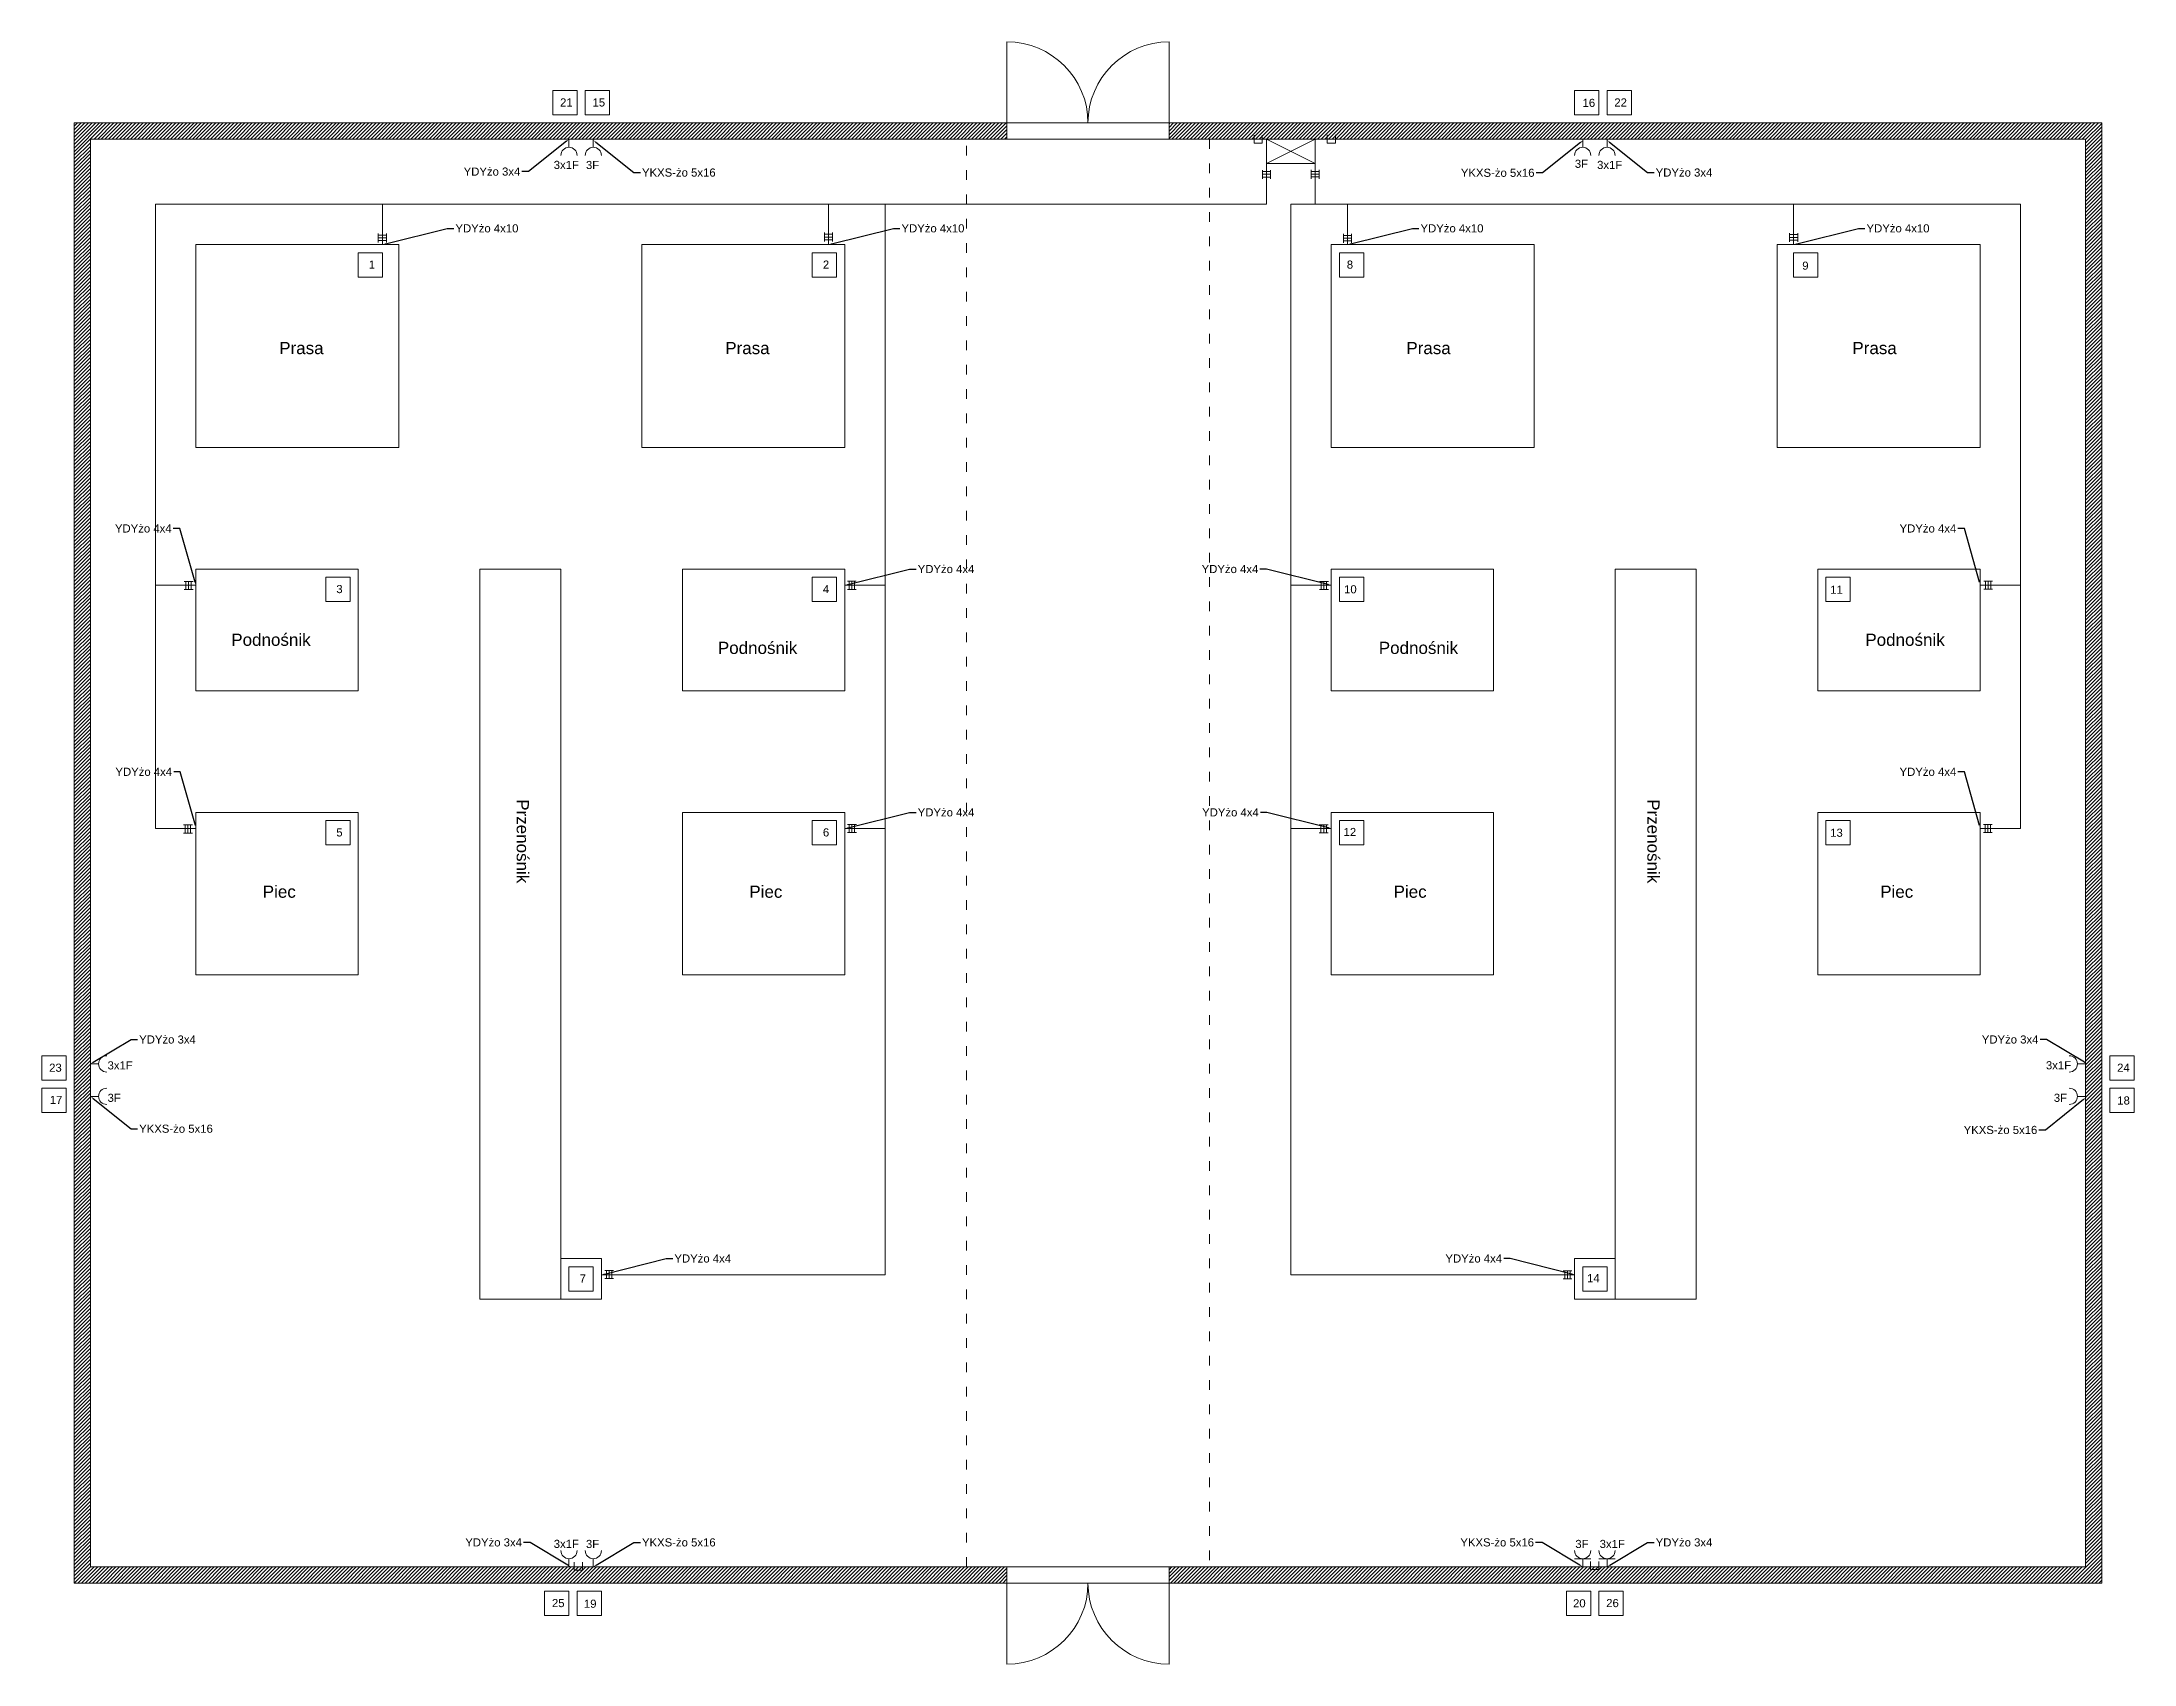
# Model space of a CAD drawing. Header units: millimetres. Extents: x -40 to 4550, y -750 to 1900.
# Drawn here: x -40 to 2540, y -100 to 1900 of the extents above; entities that cross this region are included whole.
import ezdxf
from ezdxf import colors
from ezdxf.entities.mleader import LeaderData, LeaderLine
from ezdxf.math import Vec2, Vec3

# ---------------------------------------------------------------- set-up
doc = ezdxf.new("R2010")
doc.units = ezdxf.units.MM
doc.linetypes.add('ACAD_ISO03W100', pattern=[30, 12, -18])
doc.layers.get('0').update_dxf_attribs({"lineweight": 9})
for name, color, linetype, lineweight in [('glowny-ciag-komunikacyjny', 7, 'ACAD_ISO03W100', 5), ('instalacja-siłowa', 150, 'Continuous', 5), ('instalacja-siłowa-gniazda', 1, 'Continuous', 5), ('oznaczenia przewodow', 250, 'Continuous', 5), ('oznaczenia urządzeń', 250, 'Continuous', 5)]:
    doc.layers.add(name, color=color, linetype=linetype, lineweight=lineweight)
doc.styles.get("Standard").update_dxf_attribs({"font": 'arial.ttf'})

msp = doc.modelspace()

# ---------------------------------------------------------------- texts
at = {"char_height": 15}
for s, insert, attachment_point in [('Prasa', (252.7, 1530), 1), ('Prasa', (802.7, 1530), 1), ('Prasa', (1697.3, 1530), 3), ('Prasa', (2247.3, 1530), 3), ('Podnośnik', (193.6, 1170.4), 1), ('Podnośnik', (793.6, 1160.4), 1), ('Podnośnik', (1706.4, 1160.4), 3), ('Podnośnik', (2306.4, 1170.4), 3), ('Piec', (232.4, 859.8), 1), ('Piec', (832.4, 859.8), 1), ('Piec', (1667.6, 859.8), 3), ('Piec', (2267.6, 859.8), 3)]:
    msp.add_mtext_dynamic_manual_height_columns(s, width=130, gutter_width=12.5, heights=[0], dxfattribs=dict(at, insert=insert, attachment_point=attachment_point))
at = {"char_height": 15, "rotation": 270}
for insert, attachment_point in [((560.5, 966.3), 1), ((1939.5, 966.3), 7)]:
    msp.add_mtext_dynamic_manual_height_columns('Przenośnik', width=130, gutter_width=12.5, heights=[0], dxfattribs=dict(at, insert=insert, attachment_point=attachment_point))
at = {"layer": 'instalacja-siłowa-gniazda', "char_height": 10}
for s, insert, attachment_point in [('3F', (1866.6, 1754.7), 3), ('3x1F', (591.2, 1753.3), 1), ('3F', (630.9, 1753.2), 1), ('3x1F', (1908.8, 1753.3), 3), ('3x1F', (41, 643.2), 1), ('3x1F', (2431.2, 643.3), 1), ('3F', (41, 603.2), 1), ('3F', (2440.9, 603.2), 1), ('3x1F', (591.2, 53.3), 1), ('3F', (630.9, 53.2), 1), ('3F', (1850.9, 53.2), 1), ('3x1F', (1880.9, 53.2), 1)]:
    msp.add_mtext_dynamic_manual_height_columns(s, width=90, gutter_width=12.5, heights=[0], dxfattribs=dict(at, insert=insert, attachment_point=attachment_point))
at = {"layer": 'oznaczenia urządzeń', "char_height": 10}
for s, heights, insert, attachment_point in [('21', [0], (599, 1830.3), 1), ('15', [0], (639, 1830.3), 1), ('16', [0], (1859.8, 1829.8), 1), ('22', [0], (1899, 1830.3), 1), ('1', [0], (363.1, 1630.4), 1), ('2', [0], (923.1, 1630.4), 1), ('8', [0], (1576.9, 1630.4), 3), ('9', [0], (2138.5, 1629.1), 3), ('3', [0], (323.1, 1230.4), 1), ('4', [0], (923.1, 1230.4), 1), ('10', [0], (1581.3, 1230.1), 3), ('11', [0], (2180.7, 1229.6), 3), ('5', [0], (323.1, 930.4), 1), ('6', [0], (923.1, 930.4), 1), ('12', [0], (1580.7, 930.9), 3), ('13', [0], (2180.7, 930), 3), ('23', [0], (-31, 640.3), 1), ('24', [0], (2519, 640.3), 1), ('17', [0], (-30.2, 600.6), 1), ('18', [0], (2519.2, 599.9), 1), ('7', [0], (623.1, 380.4), 1), ('14', [0], (1880.9, 380.8), 3), ('25', [0], (589, -19.7), 1), ('19', [0], (628.4, -20.5), 1), ('20', [0], (1848.1, -20), 1), ('26', [10.2], (1889, -19.7), 1)]:
    msp.add_mtext_dynamic_manual_height_columns(s, width=10, gutter_width=12.5, heights=heights, dxfattribs=dict(at, insert=insert, attachment_point=attachment_point))

# ---------------------------------------------------------------- hatches: boundary and pattern name
h = msp.add_hatch()
h.set_pattern_fill('ANSI31', color=256)
h.paths.add_polyline_path([(1150, 20), (27.8, 20), (0, 0), (1150, 0)])
h.paths.add_polyline_path([(2472.2, 20), (1350, 20), (1350, 0), (2500, 0)])
h.paths.add_polyline_path([(20, 458.6), (0, 458.6), (0, 0), (27.8, 20), (20, 20)])
h.paths.add_polyline_path([(20, 900), (0, 900), (0, 458.6), (20, 458.6)])
h.paths.add_polyline_path([(20, 1000), (20, 1400), (20, 1780), (27.8, 1780), (0, 1800), (0, 1400), (0, 1000), (0, 900), (20, 900)])
h.paths.add_polyline_path([(1150, 1800), (0, 1800), (27.8, 1780), (1150, 1780)])
h.paths.add_polyline_path([(2500, 1800), (1350, 1800), (1350, 1800), (1350, 1780), (2472.2, 1780)])
h.paths.add_polyline_path([(2500, 1800), (2472.2, 1780), (2480, 1780), (2480, 20), (2472.2, 20), (2500, 0)])

# ---------------------------------------------------------------- linework, layer by layer
for p, q in [((1150, 1800), (1150, 1900)), ((1350, 1800), (1350, 1900)), ((1150, 1780), (1150, 1800)), ((1350, 1780), (1350, 1800)), ((1470, 1780), (1530, 1750)), ((1470, 1750), (1530, 1780)), ((0, 1400), (0, 1000)), ((20, 1400), (20, 1000)), ((1150, 20), (1150, 0)), ((1350, 20), (1350, 0)), ((1150, 0), (1150, -100)), ((1350, 0), (1350, -100))]:
    msp.add_line(p, q)
for points in [[(0, 1000), (0, 0), (2500, 0), (2500, 1800), (0, 1800), (0, 1400)], [(20, 1000), (20, 20), (2480, 20), (2480, 1780), (20, 1780), (20, 1400)]]:
    msp.add_lwpolyline(points)
for points in [[(1530, 1780), (1470, 1780), (1470, 1750), (1530, 1750)], [(150, 1400), (400, 1400), (400, 1650), (150, 1650)], [(700, 1400), (950, 1400), (950, 1650), (700, 1650)], [(1800, 1400), (1550, 1400), (1550, 1650), (1800, 1650)], [(2350, 1400), (2100, 1400), (2100, 1650), (2350, 1650)], [(150, 1250), (350, 1250), (350, 1100), (150, 1100)], [(600, 1250), (600, 350), (500, 350), (500, 1250)], [(750, 1250), (950, 1250), (950, 1100), (750, 1100)], [(1750, 1250), (1550, 1250), (1550, 1100), (1750, 1100)], [(1900, 1250), (1900, 350), (2000, 350), (2000, 1250)], [(2350, 1250), (2150, 1250), (2150, 1100), (2350, 1100)], [(150, 750), (350, 750), (350, 950), (150, 950)], [(750, 750), (950, 750), (950, 950), (750, 950)], [(1750, 750), (1550, 750), (1550, 950), (1750, 950)], [(2350, 750), (2150, 750), (2150, 950), (2350, 950)], [(600, 400), (600, 350), (650, 350), (650, 400)], [(1900, 400), (1900, 350), (1850, 350), (1850, 400)]]:
    msp.add_lwpolyline(points, close=True)
for centre, start, end in [((1150, 1800), 0, 90), ((1150, 1800), 0, 90), ((1150, 1800), 0, 90), ((1350, 1800), 90, 180), ((1150, 0), 270, 0), ((1350, 0), 180, 270)]:
    msp.add_arc(centre, 100, start, end)
at = {"layer": 'glowny-ciag-komunikacyjny'}
for p, q in [((1100, 20), (1100, 1780)), ((1400, 1780), (1400, 20))]:
    msp.add_line(p, q, dxfattribs=at)
at = {"layer": 'instalacja-siłowa'}
for p, q in [((1465, 1742), (1465, 1731)), ((1465, 1740), (1475, 1740)), ((1465, 1736.7), (1475, 1736.7)), ((1465, 1733.3), (1475, 1733.3)), ((1470, 1750), (1470, 1700)), ((1475, 1742), (1475, 1731)), ((1525, 1742.3), (1525, 1731.3)), ((1525, 1740.3), (1535, 1740.3)), ((1525, 1736.9), (1535, 1736.9)), ((1525, 1733.6), (1535, 1733.6)), ((1530, 1750), (1530, 1700)), ((1535, 1742.3), (1535, 1731.3)), ((100, 1700), (100, 1230)), ((1470, 1700), (100, 1700)), ((380, 1700), (380, 1650)), ((930, 1700), (930, 1650)), ((1000, 1700), (1000, 930)), ((1500, 1700), (2400, 1700)), ((1500, 1700), (1500, 930)), ((1570, 1700), (1570, 1650)), ((2120, 1700), (2120, 1650)), ((2400, 1700), (2400, 1230)), ((374.8, 1663.8), (374.8, 1652.8)), ((374.8, 1661.8), (384.8, 1661.8)), ((374.8, 1658.5), (384.8, 1658.5)), ((374.8, 1655.1), (384.8, 1655.1)), ((384.8, 1663.8), (384.8, 1652.8)), ((924.9, 1664.8), (924.9, 1653.8)), ((924.9, 1662.8), (934.9, 1662.8)), ((924.9, 1659.4), (934.9, 1659.4)), ((924.9, 1656.1), (934.9, 1656.1)), ((934.9, 1664.8), (934.9, 1653.8)), ((1565.1, 1663.3), (1565.1, 1652.3)), ((1565.1, 1661.3), (1575.1, 1661.3)), ((1565.1, 1658), (1575.1, 1658)), ((1565.1, 1654.6), (1575.1, 1654.6)), ((1575.1, 1663.3), (1575.1, 1652.3)), ((2115.1, 1664.3), (2115.1, 1653.3)), ((2115.1, 1662.3), (2125.1, 1662.3)), ((2115.1, 1659), (2125.1, 1659)), ((2115.1, 1655.7), (2125.1, 1655.7)), ((2125.1, 1664.3), (2125.1, 1653.3)), ((100, 1230), (150, 1230)), ((100, 930), (100, 1230)), ((135.5, 1234.9), (146.5, 1234.9)), ((135.5, 1224.9), (146.5, 1224.9)), ((137.5, 1224.9), (137.5, 1234.9)), ((140.8, 1224.9), (140.8, 1234.9)), ((144.1, 1224.9), (144.1, 1234.9)), ((950, 1230), (1000, 1230)), ((953.3, 1235), (964.3, 1235)), ((953.3, 1225), (964.3, 1225)), ((955.3, 1225), (955.3, 1235)), ((958.6, 1225), (958.6, 1235)), ((962, 1225), (962, 1235)), ((1500, 1230), (1550, 1230)), ((1535.4, 1234.9), (1546.4, 1234.9)), ((1535.4, 1224.9), (1546.4, 1224.9)), ((1537.4, 1224.9), (1537.4, 1234.9)), ((1540.8, 1224.9), (1540.8, 1234.9)), ((1544.1, 1224.9), (1544.1, 1234.9)), ((2400, 1230), (2350, 1230)), ((2354.5, 1235.3), (2365.5, 1235.3)), ((2354.5, 1225.3), (2365.5, 1225.3)), ((2356.5, 1225.3), (2356.5, 1235.3)), ((2359.9, 1225.3), (2359.9, 1235.3)), ((2363.2, 1225.3), (2363.2, 1235.3)), ((2400, 930), (2400, 1230)), ((150, 930), (100, 930)), ((134.6, 934.6), (145.6, 934.6)), ((136.6, 924.6), (136.6, 934.6)), ((139.9, 924.6), (139.9, 934.6)), ((143.3, 924.6), (143.3, 934.6)), ((1000, 930), (950, 930)), ((953.4, 935.2), (964.4, 935.2)), ((955.4, 925.2), (955.4, 935.2)), ((958.8, 925.2), (958.8, 935.2)), ((962.1, 925.2), (962.1, 935.2)), ((1000, 930), (1000, 380)), ((1500, 930), (1550, 930)), ((1500, 380), (1500, 930)), ((1535.2, 934.9), (1546.2, 934.9)), ((1537.2, 924.9), (1537.2, 934.9)), ((1540.6, 924.9), (1540.6, 934.9)), ((1543.9, 924.9), (1543.9, 934.9)), ((2350, 930), (2400, 930)), ((2354.1, 935.1), (2365.1, 935.1)), ((2356.1, 925.1), (2356.1, 935.1)), ((2359.4, 925.1), (2359.4, 935.1)), ((2362.7, 925.1), (2362.7, 935.1)), ((134.6, 924.6), (145.6, 924.6)), ((953.4, 925.2), (964.4, 925.2)), ((1535.2, 924.9), (1546.2, 924.9)), ((2354.1, 925.1), (2365.1, 925.1)), ((1000, 380), (650, 380)), ((654.1, 385.3), (665.1, 385.3)), ((654.1, 375.3), (665.1, 375.3)), ((656.1, 375.3), (656.1, 385.3)), ((659.4, 375.3), (659.4, 385.3)), ((662.7, 375.3), (662.7, 385.3)), ((1850, 380), (1500, 380)), ((1835.8, 385), (1846.8, 385)), ((1835.8, 375), (1846.8, 375)), ((1837.8, 375), (1837.8, 385)), ((1841.2, 375), (1841.2, 385)), ((1844.5, 375), (1844.5, 385))]:
    msp.add_line(p, q, dxfattribs=at)
at = {"layer": 'instalacja-siłowa-gniazda'}
for p, q in [((1454.7, 1775), (1454.7, 1785)), ((1464.7, 1785), (1464.7, 1775)), ((1545.1, 1775.2), (1545.1, 1785.2)), ((1555.1, 1785.2), (1555.1, 1775.2)), ((20, 1780), (20, 20)), ((20, 1780), (610, 1780)), ((610, 1780), (610, 1770)), ((610, 1780), (640, 1780)), ((640, 1780), (640, 1770)), ((1470, 1780), (640, 1780)), ((1464.7, 1775), (1454.7, 1775)), ((1530, 1780), (1860, 1780)), ((1555.1, 1775.2), (1545.1, 1775.2)), ((1860, 1780), (1860, 1770)), ((1860, 1780), (1890, 1780)), ((1890, 1780), (1890, 1770)), ((1890, 1780), (2480, 1780)), ((2480, 1780), (2480, 620)), ((20, 640), (30, 640)), ((20, 640), (20, 620)), ((20, 620), (20, 600)), ((2480, 640), (2470, 640)), ((2480, 640), (2480, 600)), ((2480, 620), (2480, 20)), ((20, 600), (30, 600)), ((2480, 600), (2470, 600)), ((20, 30), (20, 20)), ((610, 20), (610, 30)), ((616.6, 15.9), (616.6, 25.9)), ((626.6, 25.9), (626.6, 15.9)), ((640, 20), (640, 30)), ((1850, 30), (1870, 30)), ((1860, 20), (1860, 30)), ((1869.8, 16.6), (1869.8, 26.6)), ((1879.8, 26.6), (1879.8, 16.6)), ((1880, 30), (1900, 30)), ((1890, 20), (1890, 30)), ((20, 20), (640, 20)), ((640, 20), (610, 20)), ((626.6, 15.9), (616.6, 15.9)), ((1860, 20), (1890, 20)), ((2480, 20), (1861, 20)), ((1879.8, 16.6), (1869.8, 16.6))]:
    msp.add_line(p, q, dxfattribs=at)
for centre, start, end in [((610, 1760), 0, 180), ((640, 1760), 0, 180), ((1860, 1760), 0, 180), ((1890, 1760), 0, 180), ((40, 640), 90, 270), ((2460, 640), 270, 90), ((40, 600), 90, 270), ((2460, 600), 270, 90), ((610, 40), 180, 0), ((640, 40), 180, 0), ((1860, 40), 180, 0), ((1890, 40), 180, 0)]:
    msp.add_arc(centre, 10, start, end, dxfattribs=at)
at = {"layer": 'oznaczenia urządzeń'}
for points in [[(620, 1840), (590, 1840), (590, 1810), (620, 1810)], [(660, 1840), (630, 1840), (630, 1810), (660, 1810)], [(1880, 1840), (1850, 1840), (1850, 1810), (1880, 1810)], [(1920, 1840), (1890, 1840), (1890, 1810), (1920, 1810)], [(380, 1640), (350, 1640), (350, 1610), (380, 1610)], [(940, 1640), (910, 1640), (910, 1610), (940, 1610)], [(1560, 1640), (1590, 1640), (1590, 1610), (1560, 1610)], [(2120, 1640), (2150, 1640), (2150, 1610), (2120, 1610)], [(340, 1240), (310, 1240), (310, 1210), (340, 1210)], [(940, 1240), (910, 1240), (910, 1210), (940, 1210)], [(1560, 1240), (1590, 1240), (1590, 1210), (1560, 1210)], [(2160, 1240), (2190, 1240), (2190, 1210), (2160, 1210)], [(340, 940), (310, 940), (310, 910), (340, 910)], [(940, 940), (910, 940), (910, 910), (940, 910)], [(1560, 940), (1590, 940), (1590, 910), (1560, 910)], [(2160, 940), (2190, 940), (2190, 910), (2160, 910)], [(-10, 650), (-40, 650), (-40, 620), (-10, 620)], [(2540, 650), (2510, 650), (2510, 620), (2540, 620)], [(-10, 610), (-40, 610), (-40, 580), (-10, 580)], [(2540, 610), (2510, 610), (2510, 580), (2540, 580)], [(640, 390), (610, 390), (610, 360), (640, 360)], [(1860, 390), (1890, 390), (1890, 360), (1860, 360)], [(610, -10), (580, -10), (580, -40), (610, -40)], [(650, -10), (620, -10), (620, -40), (650, -40)], [(1870, -10), (1840, -10), (1840, -40), (1870, -40)], [(1910, -10), (1880, -10), (1880, -40), (1910, -40)]]:
    msp.add_lwpolyline(points, close=True, dxfattribs=at)

msp.set_redraw_order([(e.dxf.handle, doc.entitydb.next_handle()) for e in msp.query("TEXT MTEXT ATTDEF DIMENSION ARC_DIMENSION")])  # texts and dimensions are drawn at this point

# ---------------------------------------------------------------- leaders
at = {"layer": 'oznaczenia przewodow'}
ml = msp.add_multileader_mtext('Standard', dxfattribs=at)
ml.set_content('YDYżo 3x4', color=256)
ml.set_leader_properties()
ml.build(insert=Vec2(0, 0))
ctx = ml.context
ctx.base_point, ctx.char_height, ctx.plane_origin = Vec3(478.8, 1740), 10, Vec3(610, 1780)
ctx.text_align_type = 2
notes = []
notes.append((ctx, [(0, (1, 1, 0), (560, 1740), (-1, 0), 8, [(0, [(610, 1780)], 0, [])])]))
ctx.mtext.insert, ctx.mtext.alignment, ctx.mtext.flow_direction = Vec3(550, 1745.1), 3, 5
ml = msp.add_multileader_mtext('Standard', dxfattribs=at)
ml.set_content('YKXS-żo 5x16', color=256)
ml.set_leader_properties()
ml.build(insert=Vec2(0, 0))
ctx = ml.context
ctx.base_point, ctx.char_height, ctx.plane_origin = Vec3(698, 1738.8), 10, Vec3(640, 1778.8)
notes.append((ctx, [(0, (1, 1, 0), (690, 1738.8), (1, 0), 8, [(0, [(640, 1778.8)], 0, [])])]))
ctx.mtext.insert, ctx.mtext.flow_direction = Vec3(700, 1743.9), 5
ml = msp.add_multileader_mtext('Standard', dxfattribs=at)
ml.set_content('YKXS-żo 5x16', color=256)
ml.set_leader_properties()
ml.build(insert=Vec2(0, 0))
ctx = ml.context
ctx.base_point, ctx.char_height, ctx.plane_origin = Vec3(1708.4, 1738.5), 10, Vec3(1860.6, 1778.5)
ctx.text_align_type = 2
notes.append((ctx, [(0, (1, 1, 0), (1810.6, 1738.5), (-1, 0), 8, [(0, [(1860.6, 1778.5)], 0, [])])]))
ctx.mtext.insert, ctx.mtext.alignment, ctx.mtext.flow_direction = Vec3(1800.6, 1743.6), 3, 5
ml = msp.add_multileader_mtext('Standard', dxfattribs=at)
ml.set_content('YDYżo 3x4', color=256)
ml.set_leader_properties()
ml.build(insert=Vec2(0, 0))
ctx = ml.context
ctx.base_point, ctx.char_height, ctx.plane_origin = Vec3(1948, 1738.8), 10, Vec3(1890, 1778.8)
notes.append((ctx, [(0, (1, 1, 0), (1940, 1738.8), (1, 0), 8, [(0, [(1890, 1778.8)], 0, [])])]))
ctx.mtext.insert, ctx.mtext.flow_direction = Vec3(1950, 1743.9), 5
ml = msp.add_multileader_mtext('Standard', dxfattribs=at)
ml.set_content('YDYżo 4x10', color=256)
ml.set_leader_properties()
ml.build(insert=Vec2(0, 0))
ctx = ml.context
ctx.base_point, ctx.char_height, ctx.plane_origin = Vec3(468, 1670), 10, Vec3(380, 1650)
notes.append((ctx, [(0, (1, 1, 0), (460, 1670), (1, 0), 8, [(0, [(380, 1650)], 0, [])])]))
ctx.mtext.insert, ctx.mtext.flow_direction = Vec3(470, 1675.1), 5
ml = msp.add_multileader_mtext('Standard', dxfattribs=at)
ml.set_content('YDYżo 4x10', color=256)
ml.set_leader_properties()
ml.build(insert=Vec2(0, 0))
ctx = ml.context
ctx.base_point, ctx.char_height, ctx.plane_origin = Vec3(1018, 1670), 10, Vec3(930, 1650)
notes.append((ctx, [(0, (1, 1, 0), (1010, 1670), (1, 0), 8, [(0, [(930, 1650)], 0, [])])]))
ctx.mtext.insert, ctx.mtext.flow_direction = Vec3(1020, 1675.1), 5
ml = msp.add_multileader_mtext('Standard', dxfattribs=at)
ml.set_content('YDYżo 4x10', color=256)
ml.set_leader_properties()
ml.build(insert=Vec2(0, 0))
ctx = ml.context
ctx.base_point, ctx.char_height, ctx.plane_origin = Vec3(1658, 1670), 10, Vec3(1570, 1650)
notes.append((ctx, [(0, (1, 1, 0), (1650, 1670), (1, 0), 8, [(0, [(1570, 1650)], 0, [])])]))
ctx.mtext.insert, ctx.mtext.flow_direction = Vec3(1660, 1675.1), 5
ml = msp.add_multileader_mtext('Standard', dxfattribs=at)
ml.set_content('YDYżo 4x10', color=256)
ml.set_leader_properties()
ml.build(insert=Vec2(0, 0))
ctx = ml.context
ctx.base_point, ctx.char_height, ctx.plane_origin = Vec3(2208, 1670), 10, Vec3(2120, 1650)
notes.append((ctx, [(0, (1, 1, 0), (2200, 1670), (1, 0), 8, [(0, [(2120, 1650)], 0, [])])]))
ctx.mtext.insert, ctx.mtext.flow_direction = Vec3(2210, 1675.1), 5
ml = msp.add_multileader_mtext('Standard', dxfattribs=at)
ml.set_content('YDYżo 4x4', color=256)
ml.set_leader_properties()
ml.build(insert=Vec2(0, 0))
ctx = ml.context
ctx.base_point, ctx.char_height, ctx.plane_origin = Vec3(48.8, 1300), 10, Vec3(150, 1230)
ctx.text_align_type = 2
notes.append((ctx, [(0, (1, 1, 0), (130, 1300), (-1, 0), 8, [(0, [(150, 1230)], 0, [])])]))
ctx.mtext.insert, ctx.mtext.alignment, ctx.mtext.flow_direction = Vec3(120, 1305.1), 3, 5
ml = msp.add_multileader_mtext('Standard', dxfattribs=at)
ml.set_content('YDYżo 4x4', color=256)
ml.set_leader_properties()
ml.build(insert=Vec2(0, 0))
ctx = ml.context
ctx.base_point, ctx.char_height, ctx.plane_origin = Vec3(2249.4, 1300), 10, Vec3(2350.6, 1230)
ctx.text_align_type = 2
notes.append((ctx, [(0, (1, 1, 0), (2330.6, 1300), (-1, 0), 8, [(0, [(2350.6, 1230)], 0, [])])]))
ctx.mtext.insert, ctx.mtext.alignment, ctx.mtext.flow_direction = Vec3(2320.6, 1305.1), 3, 5
ml = msp.add_multileader_mtext('Standard', dxfattribs=at)
ml.set_content('YDYżo 4x4', color=256)
ml.set_leader_properties()
ml.build(insert=Vec2(0, 0))
ctx = ml.context
ctx.base_point, ctx.char_height, ctx.plane_origin = Vec3(1038, 1250), 10, Vec3(950, 1230)
notes.append((ctx, [(0, (1, 1, 0), (1030, 1250), (1, 0), 8, [(0, [(950, 1230)], 0, [])])]))
ctx.mtext.insert, ctx.mtext.flow_direction = Vec3(1040, 1255.1), 5
ml = msp.add_multileader_mtext('Standard', dxfattribs=at)
ml.set_content('YDYżo 4x4', color=256)
ml.set_leader_properties()
ml.build(insert=Vec2(0, 0))
ctx = ml.context
ctx.base_point, ctx.char_height, ctx.plane_origin = Vec3(1388.8, 1250), 10, Vec3(1550, 1230)
ctx.text_align_type = 2
notes.append((ctx, [(0, (1, 1, 0), (1470, 1250), (-1, 0), 8, [(0, [(1550, 1230)], 0, [])])]))
ctx.mtext.insert, ctx.mtext.alignment, ctx.mtext.flow_direction = Vec3(1460, 1255.1), 3, 5
ml = msp.add_multileader_mtext('Standard', dxfattribs=at)
ml.set_content('YDYżo 4x4', color=256)
ml.set_leader_properties()
ml.build(insert=Vec2(0, 0))
ctx = ml.context
ctx.base_point, ctx.char_height, ctx.plane_origin = Vec3(49.4, 1000), 10, Vec3(150.6, 930)
ctx.text_align_type = 2
notes.append((ctx, [(0, (1, 1, 0), (130.6, 1000), (-1, 0), 8, [(0, [(150.6, 930)], 0, [])])]))
ctx.mtext.insert, ctx.mtext.alignment, ctx.mtext.flow_direction = Vec3(120.6, 1005.1), 3, 5
ml = msp.add_multileader_mtext('Standard', dxfattribs=at)
ml.set_content('YDYżo 4x4', color=256)
ml.set_leader_properties()
ml.build(insert=Vec2(0, 0))
ctx = ml.context
ctx.base_point, ctx.char_height, ctx.plane_origin = Vec3(2249.4, 1000), 10, Vec3(2350.6, 930)
ctx.text_align_type = 2
notes.append((ctx, [(0, (1, 1, 0), (2330.6, 1000), (-1, 0), 8, [(0, [(2350.6, 930)], 0, [])])]))
ctx.mtext.insert, ctx.mtext.alignment, ctx.mtext.flow_direction = Vec3(2320.6, 1005.1), 3, 5
ml = msp.add_multileader_mtext('Standard', dxfattribs=at)
ml.set_content('YDYżo 4x4', color=256)
ml.set_leader_properties()
ml.build(insert=Vec2(0, 0))
ctx = ml.context
ctx.base_point, ctx.char_height, ctx.plane_origin = Vec3(1038, 950), 10, Vec3(950, 930)
notes.append((ctx, [(0, (1, 1, 0), (1030, 950), (1, 0), 8, [(0, [(950, 930)], 0, [])])]))
ctx.mtext.insert, ctx.mtext.flow_direction = Vec3(1040, 955.1), 5
ml = msp.add_multileader_mtext('Standard', dxfattribs=at)
ml.set_content('YDYżo 4x4', color=256)
ml.set_leader_properties()
ml.build(insert=Vec2(0, 0))
ctx = ml.context
ctx.base_point, ctx.char_height, ctx.plane_origin = Vec3(1389.4, 950), 10, Vec3(1550.6, 930)
ctx.text_align_type = 2
notes.append((ctx, [(0, (1, 1, 0), (1470.6, 950), (-1, 0), 8, [(0, [(1550.6, 930)], 0, [])])]))
ctx.mtext.insert, ctx.mtext.alignment, ctx.mtext.flow_direction = Vec3(1460.6, 955.1), 3, 5
ml = msp.add_multileader_mtext('Standard', dxfattribs=at)
ml.set_content('YDYżo 3x4', color=256)
ml.set_leader_properties()
ml.build(insert=Vec2(0, 0))
ctx = ml.context
ctx.base_point, ctx.char_height, ctx.plane_origin = Vec3(78, 670), 10, Vec3(20, 640)
notes.append((ctx, [(0, (1, 1, 0), (70, 670), (1, 0), 8, [(0, [(20, 640)], 0, [])])]))
ctx.mtext.insert, ctx.mtext.flow_direction = Vec3(80, 675.1), 5
ml = msp.add_multileader_mtext('Standard', dxfattribs=at)
ml.set_content('YDYżo 3x4', color=256)
ml.set_leader_properties()
ml.build(insert=Vec2(0, 0))
ctx = ml.context
ctx.base_point, ctx.char_height, ctx.plane_origin = Vec3(2350.9, 670), 10, Vec3(2482, 640)
ctx.text_align_type = 2
notes.append((ctx, [(0, (1, 1, 0), (2432, 670), (-1, 0), 8, [(0, [(2482, 640)], 0, [])])]))
ctx.mtext.insert, ctx.mtext.alignment, ctx.mtext.flow_direction = Vec3(2422, 675.1), 3, 5
ml = msp.add_multileader_mtext('Standard', dxfattribs=at)
ml.set_content('YKXS-żo 5x16', color=256)
ml.set_leader_properties()
ml.build(insert=Vec2(0, 0))
ctx = ml.context
ctx.base_point, ctx.char_height, ctx.plane_origin = Vec3(78, 560), 10, Vec3(20, 600)
notes.append((ctx, [(0, (1, 1, 0), (70, 560), (1, 0), 8, [(0, [(20, 600)], 0, [])])]))
ctx.mtext.insert, ctx.mtext.flow_direction = Vec3(80, 565.1), 5
ml = msp.add_multileader_mtext('Standard', dxfattribs=at)
ml.set_content('YKXS-żo 5x16', color=256)
ml.set_leader_properties()
ml.build(insert=Vec2(0, 0))
ctx = ml.context
ctx.base_point, ctx.char_height, ctx.plane_origin = Vec3(2328.4, 558.5), 10, Vec3(2480.6, 598.5)
ctx.text_align_type = 2
notes.append((ctx, [(0, (1, 1, 0), (2430.6, 558.5), (-1, 0), 8, [(0, [(2480.6, 598.5)], 0, [])])]))
ctx.mtext.insert, ctx.mtext.alignment, ctx.mtext.flow_direction = Vec3(2420.6, 563.6), 3, 5
ml = msp.add_multileader_mtext('Standard', dxfattribs=at)
ml.set_content('YDYżo 4x4', color=256)
ml.set_leader_properties()
ml.build(insert=Vec2(0, 0))
ctx = ml.context
ctx.base_point, ctx.char_height, ctx.plane_origin = Vec3(738, 400), 10, Vec3(650, 380)
notes.append((ctx, [(0, (1, 1, 0), (730, 400), (1, 0), 8, [(0, [(650, 380)], 0, [])])]))
ctx.mtext.insert, ctx.mtext.flow_direction = Vec3(740, 405.1), 5
ml = msp.add_multileader_mtext('Standard', dxfattribs=at)
ml.set_content('YDYżo 4x4', color=256)
ml.set_leader_properties()
ml.build(insert=Vec2(0, 0))
ctx = ml.context
ctx.base_point, ctx.char_height, ctx.plane_origin = Vec3(1689.4, 400), 10, Vec3(1850.6, 380)
ctx.text_align_type = 2
notes.append((ctx, [(0, (1, 1, 0), (1770.6, 400), (-1, 0), 8, [(0, [(1850.6, 380)], 0, [])])]))
ctx.mtext.insert, ctx.mtext.alignment, ctx.mtext.flow_direction = Vec3(1760.6, 405.1), 3, 5
ml = msp.add_multileader_mtext('Standard', dxfattribs=at)
ml.set_content('YDYżo 3x4', color=256)
ml.set_leader_properties()
ml.build(insert=Vec2(0, 0))
ctx = ml.context
ctx.base_point, ctx.char_height, ctx.plane_origin = Vec3(480.9, 50), 10, Vec3(612, 20)
ctx.text_align_type = 2
notes.append((ctx, [(0, (1, 1, 0), (562, 50), (-1, 0), 8, [(0, [(612, 20)], 0, [])])]))
ctx.mtext.insert, ctx.mtext.alignment, ctx.mtext.flow_direction = Vec3(552, 55.1), 3, 5
ml = msp.add_multileader_mtext('Standard', dxfattribs=at)
ml.set_content('YKXS-żo 5x16', color=256)
ml.set_leader_properties()
ml.build(insert=Vec2(0, 0))
ctx = ml.context
ctx.base_point, ctx.char_height, ctx.plane_origin = Vec3(698, 50), 10, Vec3(640, 20)
notes.append((ctx, [(0, (1, 1, 0), (690, 50), (1, 0), 8, [(0, [(640, 20)], 0, [])])]))
ctx.mtext.insert, ctx.mtext.flow_direction = Vec3(700, 55.1), 5
ml = msp.add_multileader_mtext('Standard', dxfattribs=at)
ml.set_content('YKXS-żo 5x16', color=256)
ml.set_leader_properties()
ml.build(insert=Vec2(0, 0))
ctx = ml.context
ctx.base_point, ctx.char_height, ctx.plane_origin = Vec3(1707.8, 50), 10, Vec3(1860, 20)
ctx.text_align_type = 2
notes.append((ctx, [(0, (1, 1, 0), (1810, 50), (-1, 0), 8, [(0, [(1860, 20)], 0, [])])]))
ctx.mtext.insert, ctx.mtext.alignment, ctx.mtext.flow_direction = Vec3(1800, 55.1), 3, 5
ml = msp.add_multileader_mtext('Standard', dxfattribs=at)
ml.set_content('YDYżo 3x4', color=256)
ml.set_leader_properties()
ml.build(insert=Vec2(0, 0))
ctx = ml.context
ctx.base_point, ctx.char_height, ctx.plane_origin = Vec3(1948, 50), 10, Vec3(1890, 20)
notes.append((ctx, [(0, (1, 1, 0), (1940, 50), (1, 0), 8, [(0, [(1890, 20)], 0, [])])]))
ctx.mtext.insert, ctx.mtext.flow_direction = Vec3(1950, 55.1), 5
for ctx, leaders in notes:
    for number, flags, end, landing, length, lines in leaders:
        leader = LeaderData()
        leader.index, (leader.has_last_leader_line, leader.has_dogleg_vector, leader.attachment_direction) = number, flags
        leader.last_leader_point, leader.dogleg_vector, leader.dogleg_length = Vec3(end), Vec3(landing), length
        for number, points, colour, breaks in lines:
            line = LeaderLine()
            line.index, line.vertices, line.color, line.breaks = number, Vec3.list(points), colors.encode_raw_color(colour), breaks
            leader.lines.append(line)
        ctx.leaders.append(leader)

doc.saveas('drawing.dxf')
